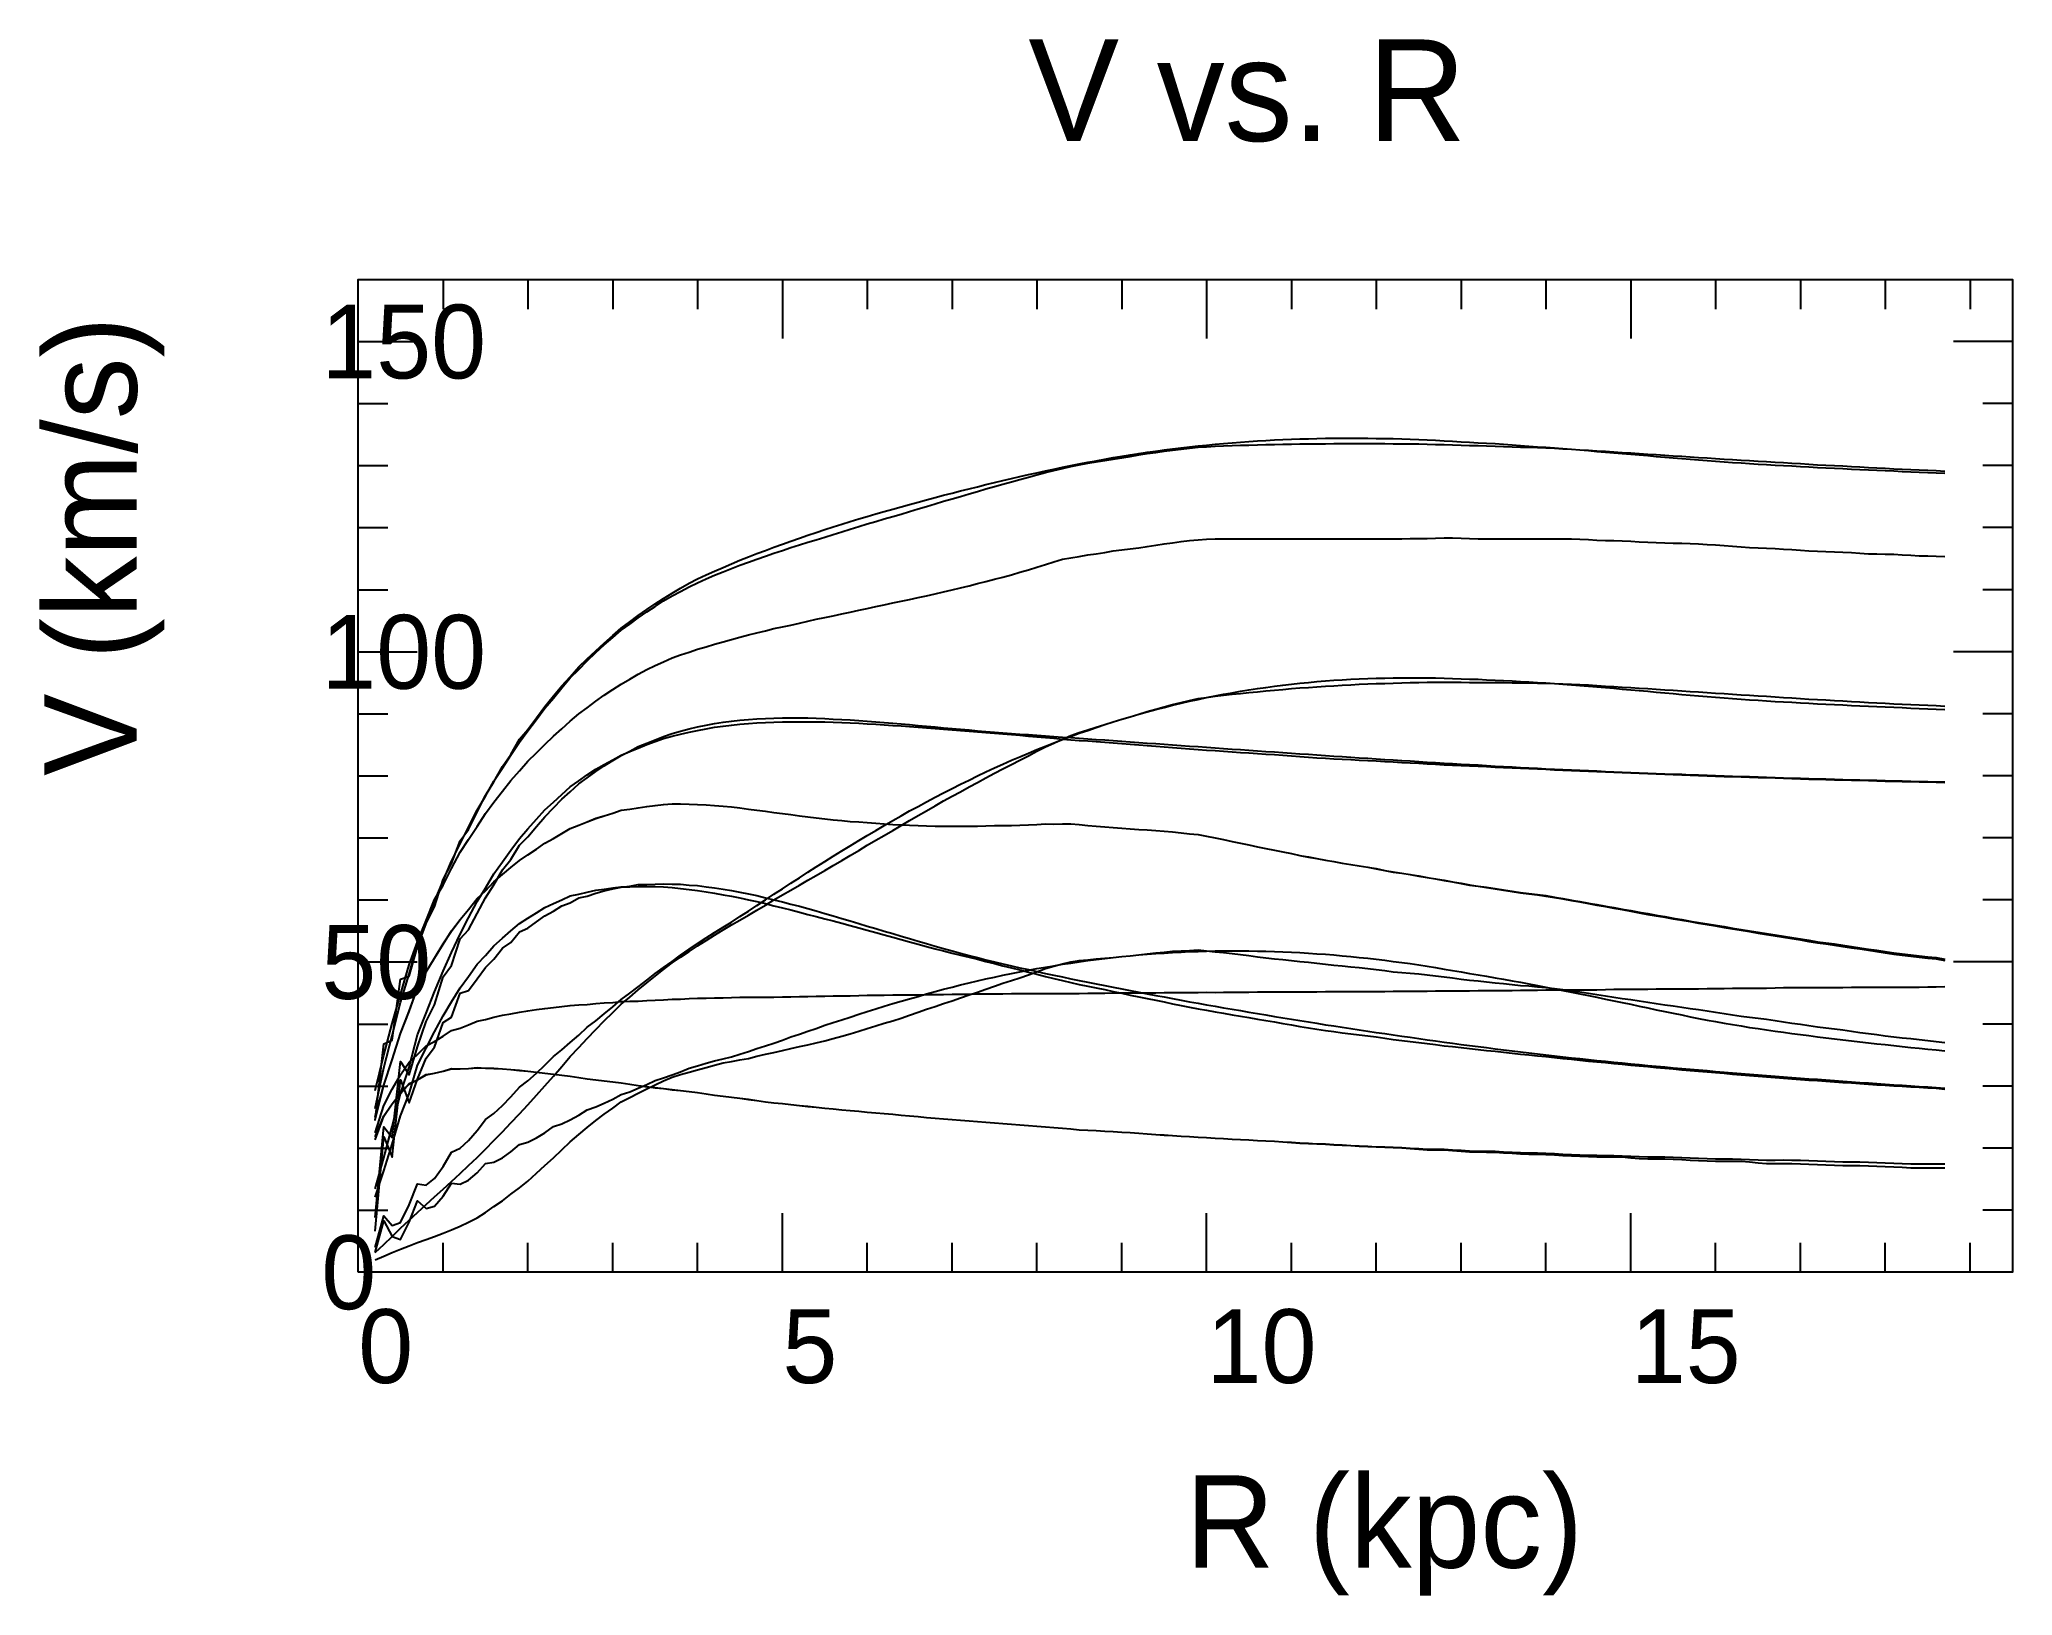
# Model space of a CAD drawing. Extents: x -35 to 179, y -35 to 134.
import ezdxf

# ---------------------------------------------------------------- set-up
doc = ezdxf.new("R2010")
doc.units = 0

msp = doc.modelspace()

# ---------------------------------------------------------------- texts
at = {"color": 0}
for s, height, p in [('V vs. R', 11, (72.6, 122.54)), ('150', 8, (-4, 96.82)), ('100', 8, (-4, 63.21)), ('50', 8, (-4, 29.61)), ('0', 8, (-4, -4)), ('0', 8, (0, -12)), ('5', 8, (45.95, -12)), ('10', 8, (91.9, -12)), ('15', 8, (137.85, -12)), ('R (kpc)', 10, (89.6, -32))]:
    msp.add_text(s, height=height, dxfattribs=at).set_placement(p)
msp.add_text('V (km/s)', height=10, rotation=90, dxfattribs=at).set_placement((-24, 53.77))

# ---------------------------------------------------------------- linework, layer by layer
at = {"color": 0}
for p, q in [((9.19, 107.54), (9.19, 104.34)), ((18.38, 107.54), (18.38, 104.34)), ((27.57, 107.54), (27.57, 104.34)), ((36.76, 107.54), (36.76, 104.34)), ((45.95, 107.54), (45.95, 101.14)), ((55.14, 107.54), (55.14, 104.34)), ((64.33, 107.54), (64.33, 104.34)), ((73.52, 107.54), (73.52, 104.34)), ((82.71, 107.54), (82.71, 104.34)), ((91.9, 107.54), (91.9, 101.14)), ((101.09, 107.54), (101.09, 104.34)), ((110.28, 107.54), (110.28, 104.34)), ((119.47, 107.54), (119.47, 104.34)), ((128.66, 107.54), (128.66, 104.34)), ((137.85, 107.54), (137.85, 101.14)), ((147.04, 107.54), (147.04, 104.34)), ((156.23, 107.54), (156.23, 104.34)), ((165.42, 107.54), (165.42, 104.34)), ((174.61, 107.54), (174.61, 104.34)), ((0, 100.82), (6.4, 100.82)), ((179.2, 100.82), (172.8, 100.82)), ((0, 94.1), (3.2, 94.1)), ((179.2, 94.1), (176, 94.1)), ((0, 87.38), (3.2, 87.38)), ((179.2, 87.38), (176, 87.38)), ((0, 80.66), (3.2, 80.66)), ((179.2, 80.66), (176, 80.66)), ((0, 73.93), (3.2, 73.93)), ((179.2, 73.93), (176, 73.93)), ((0, 67.21), (6.4, 67.21)), ((179.2, 67.21), (172.8, 67.21)), ((0, 60.49), (3.2, 60.49)), ((179.2, 60.49), (176, 60.49)), ((0, 53.77), (3.2, 53.77)), ((179.2, 53.77), (176, 53.77)), ((0, 47.05), (3.2, 47.05)), ((179.2, 47.05), (176, 47.05)), ((0, 40.33), (3.2, 40.33)), ((179.2, 40.33), (176, 40.33)), ((0, 33.61), (6.4, 33.61)), ((179.2, 33.61), (172.8, 33.61)), ((0, 26.89), (3.2, 26.89)), ((179.2, 26.89), (176, 26.89)), ((0, 20.16), (3.2, 20.16)), ((179.2, 20.16), (176, 20.16)), ((0, 13.44), (3.2, 13.44)), ((179.2, 13.44), (176, 13.44)), ((0, 6.72), (3.2, 6.72)), ((179.2, 6.72), (176, 6.72)), ((45.95, 0), (45.95, 6.4)), ((91.9, 0), (91.9, 6.4)), ((137.85, 0), (137.85, 6.4)), ((9.19, 0), (9.19, 3.2)), ((18.38, 0), (18.38, 3.2)), ((27.57, 0), (27.57, 3.2)), ((36.76, 0), (36.76, 3.2)), ((55.14, 0), (55.14, 3.2)), ((64.33, 0), (64.33, 3.2)), ((73.52, 0), (73.52, 3.2)), ((82.71, 0), (82.71, 3.2)), ((101.09, 0), (101.09, 3.2)), ((110.28, 0), (110.28, 3.2)), ((119.47, 0), (119.47, 3.2)), ((128.66, 0), (128.66, 3.2)), ((147.04, 0), (147.04, 3.2)), ((156.23, 0), (156.23, 3.2)), ((165.42, 0), (165.42, 3.2)), ((174.61, 0), (174.61, 3.2))]:
    msp.add_line(p, q, dxfattribs=at)
msp.add_lwpolyline([(0, 0), (0, 107.54), (179.2, 107.54), (179.2, 0)], close=True, dxfattribs=at)
at = {"color": 3}
for points in [[(1.84, 16.45), (2.76, 24.75), (3.68, 25.14), (4.59, 31.75), (5.51, 32.06), (6.43, 35.26), (7.35, 37.79), (8.27, 39.59), (9.19, 42.53), (10.11, 44.27), (11.03, 46.74), (11.95, 47.95), (12.87, 49.87), (13.78, 51.65), (14.7, 53.13), (15.62, 54.78), (16.54, 56.08), (17.46, 57.76), (18.38, 58.81), (19.3, 60.06), (20.22, 61.29), (21.14, 62.45), (22.06, 63.53), (22.97, 64.51), (23.89, 65.57), (24.81, 66.44), (25.73, 67.31), (26.65, 68.15), (27.57, 68.96), (28.49, 69.77), (29.41, 70.44), (30.33, 71.16), (31.25, 71.78), (32.16, 72.42), (33.08, 73), (34, 73.58), (34.92, 74.11), (35.84, 74.63), (36.76, 75.11), (37.68, 75.54), (38.6, 75.96), (39.52, 76.36), (40.43, 76.74), (41.35, 77.12), (42.27, 77.48), (43.19, 77.85), (44.11, 78.19), (45.03, 78.54), (45.95, 78.87), (46.87, 79.21), (47.79, 79.53), (48.71, 79.84), (49.62, 80.15), (50.54, 80.45), (51.46, 80.74), (52.38, 81.04), (53.3, 81.32), (54.22, 81.6), (55.14, 81.88), (56.06, 82.14), (56.98, 82.41), (57.9, 82.67), (58.81, 82.92), (59.73, 83.18), (60.65, 83.43), (61.57, 83.67), (62.49, 83.92), (63.41, 84.16), (64.33, 84.39), (65.25, 84.63), (66.17, 84.86), (67.09, 85.09), (68, 85.32), (68.92, 85.54), (69.84, 85.76), (70.76, 85.98), (71.68, 86.2), (72.6, 86.41), (73.52, 86.61), (74.44, 86.82), (75.36, 87.01), (76.27, 87.2), (77.19, 87.38), (78.11, 87.57), (79.03, 87.74), (79.95, 87.91), (80.87, 88.08), (81.79, 88.25), (82.71, 88.4), (83.63, 88.55), (84.55, 88.69), (85.46, 88.82), (86.38, 88.95), (87.3, 89.07), (88.22, 89.19), (89.14, 89.31), (90.06, 89.41), (90.98, 89.51), (91.9, 89.61), (92.82, 89.7), (93.74, 89.78), (94.65, 89.85), (95.57, 89.92), (96.49, 89.99), (97.41, 90.05), (98.33, 90.11), (99.25, 90.16), (100.17, 90.2), (101.09, 90.24), (102.01, 90.27), (102.93, 90.29), (103.84, 90.32), (104.76, 90.34), (105.68, 90.35), (106.6, 90.36), (107.52, 90.36), (108.44, 90.35), (109.36, 90.34), (110.28, 90.33), (111.2, 90.32), (112.11, 90.3), (113.03, 90.27), (113.95, 90.24), (114.87, 90.2), (115.79, 90.16), (116.71, 90.12), (117.63, 90.08), (118.55, 90.03), (119.47, 89.97), (120.39, 89.92), (121.3, 89.86), (122.22, 89.81), (123.14, 89.76), (124.06, 89.69), (124.98, 89.63), (125.9, 89.56), (126.82, 89.5), (127.74, 89.43), (128.66, 89.37), (129.58, 89.3), (130.49, 89.22), (131.41, 89.15), (132.33, 89.07), (133.25, 89), (134.17, 88.92), (135.09, 88.85), (136.01, 88.78), (136.93, 88.7), (137.85, 88.62), (138.77, 88.54), (139.68, 88.46), (140.6, 88.38), (141.52, 88.31), (142.44, 88.23), (143.36, 88.15), (144.28, 88.08), (145.2, 88), (146.12, 87.93), (147.04, 87.86), (147.95, 87.79), (148.87, 87.73), (149.79, 87.67), (150.71, 87.61), (151.63, 87.55), (152.55, 87.5), (153.47, 87.44), (154.39, 87.4), (155.31, 87.35), (156.23, 87.3), (157.14, 87.24), (158.06, 87.19), (158.98, 87.15), (159.9, 87.1), (160.82, 87.05), (161.74, 87.01), (162.66, 86.97), (163.58, 86.93), (164.5, 86.88), (165.42, 86.84), (166.33, 86.8), (167.25, 86.75), (168.17, 86.71), (169.09, 86.68), (170.01, 86.64), (170.93, 86.61), (171.85, 86.57)], [(1.84, 19.7), (2.76, 23.51), (3.68, 26.96), (4.59, 30.1), (5.51, 33.29), (6.43, 35.78), (7.35, 38.1), (8.27, 40.38), (9.19, 41.94), (10.11, 43.72), (11.03, 45.49), (11.95, 46.87), (12.87, 48.29), (13.78, 49.68), (14.7, 50.93), (15.62, 52.13), (16.54, 53.26), (17.46, 54.32), (18.38, 55.38), (19.3, 56.27), (20.22, 57.18), (21.14, 58.09), (22.06, 58.87), (22.97, 59.68), (23.89, 60.48), (24.81, 61.15), (25.73, 61.86), (26.65, 62.51), (27.57, 63.12), (28.49, 63.72), (29.41, 64.26), (30.33, 64.77), (31.25, 65.28), (32.16, 65.72), (33.08, 66.14), (34, 66.57), (34.92, 66.88), (35.84, 67.18), (36.76, 67.48), (37.68, 67.75), (38.6, 68.03), (39.52, 68.3), (40.43, 68.54), (41.35, 68.79), (42.27, 69.04), (43.19, 69.26), (44.11, 69.49), (45.03, 69.73), (45.95, 69.91), (46.87, 70.11), (47.79, 70.32), (48.71, 70.52), (49.62, 70.73), (50.54, 70.93), (51.46, 71.12), (52.38, 71.32), (53.3, 71.52), (54.22, 71.72), (55.14, 71.91), (56.06, 72.11), (56.98, 72.31), (57.9, 72.51), (58.81, 72.7), (59.73, 72.89), (60.65, 73.09), (61.57, 73.29), (62.49, 73.5), (63.41, 73.7), (64.33, 73.92), (65.25, 74.14), (66.17, 74.36), (67.09, 74.6), (68, 74.83), (68.92, 75.07), (69.84, 75.31), (70.76, 75.56), (71.68, 75.83), (72.6, 76.1), (73.52, 76.37), (74.44, 76.66), (75.36, 76.95), (76.27, 77.24), (77.19, 77.39), (78.11, 77.55), (79.03, 77.71), (79.95, 77.84), (80.87, 77.98), (81.79, 78.13), (82.71, 78.24), (83.63, 78.36), (84.55, 78.48), (85.46, 78.63), (86.38, 78.77), (87.3, 78.91), (88.22, 79.03), (89.14, 79.16), (90.06, 79.26), (90.98, 79.34), (91.9, 79.42), (92.82, 79.45), (93.74, 79.46), (94.65, 79.46), (95.57, 79.46), (96.49, 79.46), (97.41, 79.46), (98.33, 79.46), (99.25, 79.46), (100.17, 79.46), (101.09, 79.46), (102.01, 79.46), (102.93, 79.46), (103.84, 79.46), (104.76, 79.46), (105.68, 79.46), (106.6, 79.46), (107.52, 79.46), (108.44, 79.46), (109.36, 79.46), (110.28, 79.46), (111.2, 79.46), (112.11, 79.46), (113.03, 79.46), (113.95, 79.47), (114.87, 79.48), (115.79, 79.5), (116.71, 79.52), (117.63, 79.54), (118.55, 79.56), (119.47, 79.53), (120.39, 79.49), (121.3, 79.46), (122.22, 79.46), (123.14, 79.46), (124.06, 79.46), (124.98, 79.46), (125.9, 79.46), (126.82, 79.46), (127.74, 79.46), (128.66, 79.46), (129.58, 79.46), (130.49, 79.45), (131.41, 79.45), (132.33, 79.41), (133.25, 79.36), (134.17, 79.31), (135.09, 79.28), (136.01, 79.25), (136.93, 79.23), (137.85, 79.18), (138.77, 79.13), (139.68, 79.08), (140.6, 79.05), (141.52, 79.01), (142.44, 78.98), (143.36, 78.96), (144.28, 78.94), (145.2, 78.91), (146.12, 78.84), (147.04, 78.78), (147.95, 78.72), (148.87, 78.64), (149.79, 78.57), (150.71, 78.52), (151.63, 78.48), (152.55, 78.44), (153.47, 78.39), (154.39, 78.33), (155.31, 78.28), (156.23, 78.22), (157.14, 78.16), (158.06, 78.11), (158.98, 78.08), (159.9, 78.05), (160.82, 78.02), (161.74, 77.96), (162.66, 77.89), (163.58, 77.83), (164.5, 77.82), (165.42, 77.8), (166.33, 77.78), (167.25, 77.72), (168.17, 77.67), (169.09, 77.62), (170.01, 77.59), (170.93, 77.56), (171.85, 77.54)], [(1.84, 2.7), (2.76, 6.1), (3.68, 5.07), (4.59, 5.39), (5.51, 7.29), (6.43, 9.57), (7.35, 9.42), (8.27, 10.16), (9.19, 11.46), (10.11, 13), (11.03, 13.44), (11.95, 14.29), (12.87, 15.35), (13.78, 16.56), (14.7, 17.2), (15.62, 18.06), (16.54, 19), (17.46, 20.05), (18.38, 20.75), (19.3, 21.57), (20.22, 22.44), (21.14, 23.38), (22.06, 24.09), (22.97, 24.88), (23.89, 25.69), (24.81, 26.54), (25.73, 27.25), (26.65, 28), (27.57, 28.75), (28.49, 29.54), (29.41, 30.22), (30.33, 30.93), (31.25, 31.64), (32.16, 32.36), (33.08, 33.01), (34, 33.68), (34.92, 34.34), (35.84, 35), (36.76, 35.61), (37.68, 36.22), (38.6, 36.81), (39.52, 37.37), (40.43, 37.93), (41.35, 38.52), (42.27, 39.12), (43.19, 39.74), (44.11, 40.33), (45.03, 40.94), (45.95, 41.54), (46.87, 42.15), (47.79, 42.73), (48.71, 43.33), (49.62, 43.92), (50.54, 44.51), (51.46, 45.08), (52.38, 45.65), (53.3, 46.21), (54.22, 46.77), (55.14, 47.32), (56.06, 47.87), (56.98, 48.4), (57.9, 48.93), (58.81, 49.45), (59.73, 49.97), (60.65, 50.47), (61.57, 50.97), (62.49, 51.45), (63.41, 51.94), (64.33, 52.4), (65.25, 52.87), (66.17, 53.32), (67.09, 53.77), (68, 54.2), (68.92, 54.63), (69.84, 55.04), (70.76, 55.46), (71.68, 55.85), (72.6, 56.24), (73.52, 56.62), (74.44, 57), (75.36, 57.35), (76.27, 57.7), (77.19, 58.05), (78.11, 58.38), (79.03, 58.7), (79.95, 59.02), (80.87, 59.32), (81.79, 59.62), (82.71, 59.9), (83.63, 60.18), (84.55, 60.45), (85.46, 60.71), (86.38, 60.95), (87.3, 61.19), (88.22, 61.42), (89.14, 61.65), (90.06, 61.86), (90.98, 62.06), (91.9, 62.25), (92.82, 62.44), (93.74, 62.61), (94.65, 62.78), (95.57, 62.94), (96.49, 63.09), (97.41, 63.23), (98.33, 63.36), (99.25, 63.48), (100.17, 63.6), (101.09, 63.71), (102.01, 63.8), (102.93, 63.9), (103.84, 63.98), (104.76, 64.05), (105.68, 64.12), (106.6, 64.18), (107.52, 64.24), (108.44, 64.28), (109.36, 64.32), (110.28, 64.35), (111.2, 64.37), (112.11, 64.39), (113.03, 64.4), (113.95, 64.4), (114.87, 64.4), (115.79, 64.39), (116.71, 64.38), (117.63, 64.35), (118.55, 64.33), (119.47, 64.3), (120.39, 64.26), (121.3, 64.23), (122.22, 64.19), (123.14, 64.15), (124.06, 64.11), (124.98, 64.06), (125.9, 64.01), (126.82, 63.96), (127.74, 63.9), (128.66, 63.84), (129.58, 63.77), (130.49, 63.71), (131.41, 63.64), (132.33, 63.57), (133.25, 63.5), (134.17, 63.42), (135.09, 63.34), (136.01, 63.26), (136.93, 63.18), (137.85, 63.1), (138.77, 63.02), (139.68, 62.93), (140.6, 62.85), (141.52, 62.76), (142.44, 62.68), (143.36, 62.6), (144.28, 62.51), (145.2, 62.43), (146.12, 62.36), (147.04, 62.28), (147.95, 62.21), (148.87, 62.14), (149.79, 62.08), (150.71, 62.02), (151.63, 61.96), (152.55, 61.9), (153.47, 61.84), (154.39, 61.79), (155.31, 61.74), (156.23, 61.68), (157.14, 61.63), (158.06, 61.59), (158.98, 61.54), (159.9, 61.49), (160.82, 61.45), (161.74, 61.4), (162.66, 61.36), (163.58, 61.32), (164.5, 61.28), (165.42, 61.24), (166.33, 61.2), (167.25, 61.16), (168.17, 61.12), (169.09, 61.08), (170.01, 61.04), (170.93, 61.01), (171.85, 60.97)], [(1.84, 5.95), (2.76, 15.76), (3.68, 14.59), (4.59, 22.83), (5.51, 21.38), (6.43, 24.41), (7.35, 27.16), (8.27, 28.98), (9.19, 31.99), (10.11, 33.24), (11.03, 36.13), (11.95, 37.11), (12.87, 38.88), (13.78, 40.55), (14.7, 41.98), (15.62, 43.58), (16.54, 44.72), (17.46, 46.26), (18.38, 47.17), (19.3, 48.29), (20.22, 49.35), (21.14, 50.3), (22.06, 51.25), (22.97, 52.03), (23.89, 52.92), (24.81, 53.55), (25.73, 54.23), (26.65, 54.86), (27.57, 55.44), (28.49, 55.99), (29.41, 56.46), (30.33, 56.95), (31.25, 57.32), (32.16, 57.69), (33.08, 58.04), (34, 58.35), (34.92, 58.62), (35.84, 58.86), (36.76, 59.09), (37.68, 59.27), (38.6, 59.43), (39.52, 59.58), (40.43, 59.71), (41.35, 59.8), (42.27, 59.89), (43.19, 59.96), (44.11, 60), (45.03, 60.03), (45.95, 60.05), (46.87, 60.06), (47.79, 60.05), (48.71, 60.04), (49.62, 60.01), (50.54, 59.97), (51.46, 59.93), (52.38, 59.88), (53.3, 59.83), (54.22, 59.76), (55.14, 59.7), (56.06, 59.63), (56.98, 59.55), (57.9, 59.47), (58.81, 59.4), (59.73, 59.32), (60.65, 59.23), (61.57, 59.15), (62.49, 59.07), (63.41, 58.98), (64.33, 58.9), (65.25, 58.82), (66.17, 58.74), (67.09, 58.66), (68, 58.58), (68.92, 58.51), (69.84, 58.44), (70.76, 58.37), (71.68, 58.3), (72.6, 58.24), (73.52, 58.17), (74.44, 58.11), (75.36, 58.04), (76.27, 57.98), (77.19, 57.91), (78.11, 57.85), (79.03, 57.79), (79.95, 57.72), (80.87, 57.66), (81.79, 57.59), (82.71, 57.53), (83.63, 57.46), (84.55, 57.4), (85.46, 57.33), (86.38, 57.27), (87.3, 57.2), (88.22, 57.13), (89.14, 57.07), (90.06, 57), (90.98, 56.94), (91.9, 56.87), (92.82, 56.81), (93.74, 56.74), (94.65, 56.68), (95.57, 56.61), (96.49, 56.55), (97.41, 56.49), (98.33, 56.42), (99.25, 56.36), (100.17, 56.29), (101.09, 56.23), (102.01, 56.17), (102.93, 56.11), (103.84, 56.04), (104.76, 55.98), (105.68, 55.92), (106.6, 55.86), (107.52, 55.8), (108.44, 55.74), (109.36, 55.68), (110.28, 55.62), (111.2, 55.56), (112.11, 55.5), (113.03, 55.44), (113.95, 55.39), (114.87, 55.33), (115.79, 55.27), (116.71, 55.22), (117.63, 55.16), (118.55, 55.11), (119.47, 55.05), (120.39, 55), (121.3, 54.95), (122.22, 54.9), (123.14, 54.84), (124.06, 54.79), (124.98, 54.74), (125.9, 54.69), (126.82, 54.65), (127.74, 54.6), (128.66, 54.55), (129.58, 54.51), (130.49, 54.46), (131.41, 54.42), (132.33, 54.38), (133.25, 54.34), (134.17, 54.3), (135.09, 54.26), (136.01, 54.22), (136.93, 54.18), (137.85, 54.15), (138.77, 54.11), (139.68, 54.07), (140.6, 54.04), (141.52, 54), (142.44, 53.97), (143.36, 53.94), (144.28, 53.9), (145.2, 53.87), (146.12, 53.84), (147.04, 53.81), (147.95, 53.78), (148.87, 53.75), (149.79, 53.72), (150.71, 53.69), (151.63, 53.66), (152.55, 53.63), (153.47, 53.6), (154.39, 53.57), (155.31, 53.54), (156.23, 53.52), (157.14, 53.49), (158.06, 53.46), (158.98, 53.44), (159.9, 53.41), (160.82, 53.39), (161.74, 53.36), (162.66, 53.34), (163.58, 53.31), (164.5, 53.29), (165.42, 53.26), (166.33, 53.24), (167.25, 53.22), (168.17, 53.2), (169.09, 53.17), (170.01, 53.15), (170.93, 53.13), (171.85, 53.11)]]:
    msp.add_lwpolyline(points, dxfattribs=at)
at = {"color": 4}
for points in [[(1.84, 17.73), (2.76, 22.14), (3.68, 25.65), (4.59, 29.22), (5.51, 32.3), (6.43, 35.49), (7.35, 37.99), (8.27, 40.17), (9.19, 42.4), (10.11, 44.52), (11.03, 46.41), (11.95, 48.23), (12.87, 50.07), (13.78, 51.57), (14.7, 53.2), (15.62, 54.62), (16.54, 56.02), (17.46, 57.41), (18.38, 58.64), (19.3, 59.87), (20.22, 61.11), (21.14, 62.2), (22.06, 63.29), (22.97, 64.4), (23.89, 65.3), (24.81, 66.22), (25.73, 67.14), (26.65, 67.95), (27.57, 68.77), (28.49, 69.57), (29.41, 70.22), (30.33, 70.88), (31.25, 71.53), (32.16, 72.12), (33.08, 72.73), (34, 73.29), (34.92, 73.76), (35.84, 74.24), (36.76, 74.67), (37.68, 75.1), (38.6, 75.51), (39.52, 75.89), (40.43, 76.25), (41.35, 76.61), (42.27, 76.93), (43.19, 77.25), (44.11, 77.58), (45.03, 77.9), (45.95, 78.2), (46.87, 78.5), (47.79, 78.79), (48.71, 79.08), (49.62, 79.35), (50.54, 79.63), (51.46, 79.92), (52.38, 80.21), (53.3, 80.49), (54.22, 80.77), (55.14, 81.06), (56.06, 81.33), (56.98, 81.6), (57.9, 81.87), (58.81, 82.13), (59.73, 82.42), (60.65, 82.69), (61.57, 82.96), (62.49, 83.23), (63.41, 83.51), (64.33, 83.77), (65.25, 84.04), (66.17, 84.31), (67.09, 84.58), (68, 84.85), (68.92, 85.1), (69.84, 85.37), (70.76, 85.62), (71.68, 85.87), (72.6, 86.12), (73.52, 86.38), (74.44, 86.64), (75.36, 86.86), (76.27, 87.07), (77.19, 87.29), (78.11, 87.47), (79.03, 87.63), (79.95, 87.78), (80.87, 87.94), (81.79, 88.09), (82.71, 88.23), (83.63, 88.38), (84.55, 88.53), (85.46, 88.68), (86.38, 88.81), (87.3, 88.93), (88.22, 89.06), (89.14, 89.17), (90.06, 89.27), (90.98, 89.38), (91.9, 89.42), (92.82, 89.47), (93.74, 89.52), (94.65, 89.55), (95.57, 89.58), (96.49, 89.61), (97.41, 89.63), (98.33, 89.65), (99.25, 89.67), (100.17, 89.69), (101.09, 89.71), (102.01, 89.72), (102.93, 89.73), (103.84, 89.74), (104.76, 89.75), (105.68, 89.76), (106.6, 89.77), (107.52, 89.78), (108.44, 89.79), (109.36, 89.79), (110.28, 89.78), (111.2, 89.76), (112.11, 89.74), (113.03, 89.74), (113.95, 89.74), (114.87, 89.73), (115.79, 89.7), (116.71, 89.68), (117.63, 89.66), (118.55, 89.63), (119.47, 89.6), (120.39, 89.56), (121.3, 89.54), (122.22, 89.52), (123.14, 89.49), (124.06, 89.46), (124.98, 89.42), (125.9, 89.39), (126.82, 89.36), (127.74, 89.34), (128.66, 89.31), (129.58, 89.26), (130.49, 89.21), (131.41, 89.16), (132.33, 89.1), (133.25, 89.05), (134.17, 88.99), (135.09, 88.93), (136.01, 88.87), (136.93, 88.81), (137.85, 88.75), (138.77, 88.69), (139.68, 88.63), (140.6, 88.57), (141.52, 88.51), (142.44, 88.45), (143.36, 88.39), (144.28, 88.33), (145.2, 88.27), (146.12, 88.21), (147.04, 88.15), (147.95, 88.09), (148.87, 88.03), (149.79, 87.97), (150.71, 87.92), (151.63, 87.87), (152.55, 87.82), (153.47, 87.76), (154.39, 87.71), (155.31, 87.65), (156.23, 87.59), (157.14, 87.54), (158.06, 87.48), (158.98, 87.43), (159.9, 87.39), (160.82, 87.34), (161.74, 87.29), (162.66, 87.24), (163.58, 87.19), (164.5, 87.14), (165.42, 87.09), (166.33, 87.04), (167.25, 87), (168.17, 86.96), (169.09, 86.93), (170.01, 86.89), (170.93, 86.85), (171.85, 86.79)], [(1.84, 2.13), (2.76, 3.01), (3.68, 3.89), (4.59, 4.78), (5.51, 5.64), (6.43, 6.48), (7.35, 7.33), (8.27, 8.18), (9.19, 9.01), (10.11, 9.83), (11.03, 10.7), (11.95, 11.57), (12.87, 12.42), (13.78, 13.34), (14.7, 14.29), (15.62, 15.23), (16.54, 16.19), (17.46, 17.16), (18.38, 18.13), (19.3, 19.19), (20.22, 20.21), (21.14, 21.24), (22.06, 22.3), (22.97, 23.36), (23.89, 24.35), (24.81, 25.32), (25.73, 26.3), (26.65, 27.23), (27.57, 28.13), (28.49, 29.03), (29.41, 29.81), (30.33, 30.59), (31.25, 31.34), (32.16, 32.07), (33.08, 32.8), (34, 33.53), (34.92, 34.14), (35.84, 34.74), (36.76, 35.35), (37.68, 35.94), (38.6, 36.51), (39.52, 37.09), (40.43, 37.62), (41.35, 38.15), (42.27, 38.68), (43.19, 39.23), (44.11, 39.78), (45.03, 40.33), (45.95, 40.87), (46.87, 41.4), (47.79, 41.94), (48.71, 42.47), (49.62, 42.99), (50.54, 43.51), (51.46, 44.07), (52.38, 44.61), (53.3, 45.15), (54.22, 45.7), (55.14, 46.25), (56.06, 46.8), (56.98, 47.33), (57.9, 47.85), (58.81, 48.39), (59.73, 48.94), (60.65, 49.47), (61.57, 50), (62.49, 50.52), (63.41, 51.05), (64.33, 51.56), (65.25, 52.06), (66.17, 52.57), (67.09, 53.07), (68, 53.57), (68.92, 54.05), (69.84, 54.54), (70.76, 55.02), (71.68, 55.48), (72.6, 55.95), (73.52, 56.43), (74.44, 56.91), (75.36, 57.32), (76.27, 57.73), (77.19, 58.13), (78.11, 58.46), (79.03, 58.76), (79.95, 59.05), (80.87, 59.34), (81.79, 59.62), (82.71, 59.9), (83.63, 60.18), (84.55, 60.46), (85.46, 60.74), (86.38, 61), (87.3, 61.25), (88.22, 61.5), (89.14, 61.72), (90.06, 61.93), (90.98, 62.14), (91.9, 62.26), (92.82, 62.39), (93.74, 62.51), (94.65, 62.61), (95.57, 62.71), (96.49, 62.8), (97.41, 62.89), (98.33, 62.97), (99.25, 63.05), (100.17, 63.14), (101.09, 63.22), (102.01, 63.29), (102.93, 63.36), (103.84, 63.43), (104.76, 63.49), (105.68, 63.54), (106.6, 63.6), (107.52, 63.65), (108.44, 63.7), (109.36, 63.75), (110.28, 63.77), (111.2, 63.79), (112.11, 63.81), (113.03, 63.85), (113.95, 63.88), (114.87, 63.9), (115.79, 63.91), (116.71, 63.92), (117.63, 63.92), (118.55, 63.92), (119.47, 63.91), (120.39, 63.89), (121.3, 63.9), (122.22, 63.9), (123.14, 63.89), (124.06, 63.88), (124.98, 63.86), (125.9, 63.85), (126.82, 63.84), (127.74, 63.83), (128.66, 63.82), (129.58, 63.78), (130.49, 63.75), (131.41, 63.71), (132.33, 63.67), (133.25, 63.62), (134.17, 63.56), (135.09, 63.5), (136.01, 63.44), (136.93, 63.39), (137.85, 63.33), (138.77, 63.28), (139.68, 63.22), (140.6, 63.15), (141.52, 63.09), (142.44, 63.04), (143.36, 62.98), (144.28, 62.92), (145.2, 62.86), (146.12, 62.8), (147.04, 62.74), (147.95, 62.68), (148.87, 62.61), (149.79, 62.55), (150.71, 62.5), (151.63, 62.45), (152.55, 62.39), (153.47, 62.33), (154.39, 62.27), (155.31, 62.22), (156.23, 62.15), (157.14, 62.09), (158.06, 62.03), (158.98, 61.99), (159.9, 61.94), (160.82, 61.9), (161.74, 61.84), (162.66, 61.78), (163.58, 61.73), (164.5, 61.68), (165.42, 61.63), (166.33, 61.58), (167.25, 61.54), (168.17, 61.5), (169.09, 61.47), (170.01, 61.42), (170.93, 61.38), (171.85, 61.33)], [(1.84, 9.04), (2.76, 12.41), (3.68, 15.79), (4.59, 19.32), (5.51, 22.22), (6.43, 25.73), (7.35, 28.08), (8.27, 30.38), (9.19, 32.6), (10.11, 34.63), (11.03, 36.62), (11.95, 38.39), (12.87, 40.17), (13.78, 41.62), (14.7, 43.15), (15.62, 44.45), (16.54, 45.73), (17.46, 46.97), (18.38, 48.03), (19.3, 49.07), (20.22, 50.08), (21.14, 50.94), (22.06, 51.77), (22.97, 52.6), (23.89, 53.22), (24.81, 53.87), (25.73, 54.49), (26.65, 55), (27.57, 55.52), (28.49, 56.02), (29.41, 56.4), (30.33, 56.79), (31.25, 57.16), (32.16, 57.49), (33.08, 57.81), (34, 58.08), (34.92, 58.3), (35.84, 58.52), (36.76, 58.7), (37.68, 58.88), (38.6, 59.03), (39.52, 59.16), (40.43, 59.28), (41.35, 59.38), (42.27, 59.46), (43.19, 59.52), (44.11, 59.57), (45.03, 59.6), (45.95, 59.62), (46.87, 59.64), (47.79, 59.64), (48.71, 59.64), (49.62, 59.62), (50.54, 59.61), (51.46, 59.58), (52.38, 59.55), (53.3, 59.52), (54.22, 59.47), (55.14, 59.42), (56.06, 59.36), (56.98, 59.31), (57.9, 59.24), (58.81, 59.18), (59.73, 59.11), (60.65, 59.04), (61.57, 58.97), (62.49, 58.9), (63.41, 58.83), (64.33, 58.76), (65.25, 58.69), (66.17, 58.62), (67.09, 58.55), (68, 58.48), (68.92, 58.4), (69.84, 58.33), (70.76, 58.25), (71.68, 58.17), (72.6, 58.09), (73.52, 58.01), (74.44, 57.92), (75.36, 57.84), (76.27, 57.76), (77.19, 57.69), (78.11, 57.62), (79.03, 57.56), (79.95, 57.49), (80.87, 57.42), (81.79, 57.35), (82.71, 57.28), (83.63, 57.2), (84.55, 57.14), (85.46, 57.07), (86.38, 57), (87.3, 56.92), (88.22, 56.85), (89.14, 56.77), (90.06, 56.71), (90.98, 56.64), (91.9, 56.57), (92.82, 56.51), (93.74, 56.45), (94.65, 56.38), (95.57, 56.32), (96.49, 56.26), (97.41, 56.19), (98.33, 56.13), (99.25, 56.07), (100.17, 56), (101.09, 55.93), (102.01, 55.86), (102.93, 55.8), (103.84, 55.74), (104.76, 55.68), (105.68, 55.63), (106.6, 55.58), (107.52, 55.53), (108.44, 55.49), (109.36, 55.44), (110.28, 55.39), (111.2, 55.34), (112.11, 55.28), (113.03, 55.23), (113.95, 55.18), (114.87, 55.14), (115.79, 55.09), (116.71, 55.04), (117.63, 54.98), (118.55, 54.94), (119.47, 54.89), (120.39, 54.85), (121.3, 54.81), (122.22, 54.77), (123.14, 54.72), (124.06, 54.68), (124.98, 54.64), (125.9, 54.59), (126.82, 54.56), (127.74, 54.52), (128.66, 54.48), (129.58, 54.43), (130.49, 54.39), (131.41, 54.35), (132.33, 54.31), (133.25, 54.27), (134.17, 54.23), (135.09, 54.2), (136.01, 54.16), (136.93, 54.13), (137.85, 54.09), (138.77, 54.05), (139.68, 54.02), (140.6, 53.98), (141.52, 53.95), (142.44, 53.91), (143.36, 53.88), (144.28, 53.84), (145.2, 53.81), (146.12, 53.78), (147.04, 53.75), (147.95, 53.72), (148.87, 53.69), (149.79, 53.66), (150.71, 53.63), (151.63, 53.6), (152.55, 53.58), (153.47, 53.55), (154.39, 53.52), (155.31, 53.49), (156.23, 53.46), (157.14, 53.43), (158.06, 53.41), (158.98, 53.39), (159.9, 53.36), (160.82, 53.34), (161.74, 53.31), (162.66, 53.29), (163.58, 53.26), (164.5, 53.24), (165.42, 53.21), (166.33, 53.19), (167.25, 53.17), (168.17, 53.15), (169.09, 53.14), (170.01, 53.12), (170.93, 53.1), (171.85, 53.05)], [(1.84, 15.1), (2.76, 18.08), (3.68, 19.83), (4.59, 21.4), (5.51, 22.76), (6.43, 23.58), (7.35, 24.53), (8.27, 24.98), (9.19, 25.57), (10.11, 26.19), (11.03, 26.43), (11.95, 26.8), (12.87, 27.2), (13.78, 27.37), (14.7, 27.65), (15.62, 27.85), (16.54, 28.01), (17.46, 28.19), (18.38, 28.33), (19.3, 28.45), (20.22, 28.59), (21.14, 28.69), (22.06, 28.78), (22.97, 28.9), (23.89, 28.96), (24.81, 29.02), (25.73, 29.1), (26.65, 29.17), (27.57, 29.24), (28.49, 29.32), (29.41, 29.35), (30.33, 29.38), (31.25, 29.43), (32.16, 29.46), (33.08, 29.52), (34, 29.58), (34.92, 29.6), (35.84, 29.66), (36.76, 29.68), (37.68, 29.69), (38.6, 29.71), (39.52, 29.73), (40.43, 29.75), (41.35, 29.79), (42.27, 29.79), (43.19, 29.79), (44.11, 29.79), (45.03, 29.81), (45.95, 29.83), (46.87, 29.85), (47.79, 29.87), (48.71, 29.88), (49.62, 29.9), (50.54, 29.91), (51.46, 29.93), (52.38, 29.95), (53.3, 29.96), (54.22, 29.98), (55.14, 30.01), (56.06, 30.01), (56.98, 30.03), (57.9, 30.04), (58.81, 30.05), (59.73, 30.07), (60.65, 30.07), (61.57, 30.08), (62.49, 30.09), (63.41, 30.1), (64.33, 30.11), (65.25, 30.13), (66.17, 30.14), (67.09, 30.15), (68, 30.16), (68.92, 30.17), (69.84, 30.17), (70.76, 30.18), (71.68, 30.19), (72.6, 30.19), (73.52, 30.2), (74.44, 30.2), (75.36, 30.21), (76.27, 30.21), (77.19, 30.21), (78.11, 30.21), (79.03, 30.22), (79.95, 30.23), (80.87, 30.25), (81.79, 30.26), (82.71, 30.27), (83.63, 30.28), (84.55, 30.28), (85.46, 30.28), (86.38, 30.28), (87.3, 30.29), (88.22, 30.29), (89.14, 30.3), (90.06, 30.31), (90.98, 30.31), (91.9, 30.33), (92.82, 30.32), (93.74, 30.33), (94.65, 30.33), (95.57, 30.33), (96.49, 30.34), (97.41, 30.36), (98.33, 30.36), (99.25, 30.38), (100.17, 30.37), (101.09, 30.37), (102.01, 30.37), (102.93, 30.37), (103.84, 30.38), (104.76, 30.4), (105.68, 30.4), (106.6, 30.41), (107.52, 30.41), (108.44, 30.41), (109.36, 30.42), (110.28, 30.42), (111.2, 30.43), (112.11, 30.44), (113.03, 30.45), (113.95, 30.45), (114.87, 30.45), (115.79, 30.45), (116.71, 30.47), (117.63, 30.49), (118.55, 30.49), (119.47, 30.49), (120.39, 30.5), (121.3, 30.51), (122.22, 30.52), (123.14, 30.54), (124.06, 30.54), (124.98, 30.54), (125.9, 30.55), (126.82, 30.56), (127.74, 30.57), (128.66, 30.59), (129.58, 30.59), (130.49, 30.59), (131.41, 30.59), (132.33, 30.6), (133.25, 30.6), (134.17, 30.61), (135.09, 30.63), (136.01, 30.65), (136.93, 30.66), (137.85, 30.67), (138.77, 30.67), (139.68, 30.68), (140.6, 30.69), (141.52, 30.71), (142.44, 30.72), (143.36, 30.72), (144.28, 30.72), (145.2, 30.72), (146.12, 30.73), (147.04, 30.74), (147.95, 30.75), (148.87, 30.76), (149.79, 30.78), (150.71, 30.78), (151.63, 30.79), (152.55, 30.79), (153.47, 30.81), (154.39, 30.83), (155.31, 30.85), (156.23, 30.85), (157.14, 30.85), (158.06, 30.85), (158.98, 30.85), (159.9, 30.85), (160.82, 30.86), (161.74, 30.87), (162.66, 30.88), (163.58, 30.89), (164.5, 30.89), (165.42, 30.89), (166.33, 30.89), (167.25, 30.89), (168.17, 30.89), (169.09, 30.9), (170.01, 30.91), (170.93, 30.93), (171.85, 30.94)]]:
    msp.add_lwpolyline(points, dxfattribs=at)
at = {"color": 1}
msp.add_lwpolyline([(1.84, 16.83), (2.76, 20.28), (3.68, 23.02), (4.59, 25.86), (5.51, 28.28), (6.43, 30.79), (7.35, 32.53), (8.27, 34.02), (9.19, 35.56), (10.11, 36.94), (11.03, 38.2), (11.95, 39.3), (12.87, 40.47), (13.78, 41.33), (14.7, 42.29), (15.62, 43.07), (16.54, 43.83), (17.46, 44.6), (18.38, 45.2), (19.3, 45.84), (20.22, 46.49), (21.14, 46.99), (22.06, 47.53), (22.97, 48.08), (23.89, 48.42), (24.81, 48.79), (25.73, 49.17), (26.65, 49.44), (27.57, 49.74), (28.49, 50.05), (29.41, 50.16), (30.33, 50.31), (31.25, 50.44), (32.16, 50.56), (33.08, 50.68), (34, 50.75), (34.92, 50.74), (35.84, 50.72), (36.76, 50.68), (37.68, 50.63), (38.6, 50.57), (39.52, 50.5), (40.43, 50.4), (41.35, 50.3), (42.27, 50.16), (43.19, 50.06), (44.11, 49.94), (45.03, 49.82), (45.95, 49.7), (46.87, 49.58), (47.79, 49.46), (48.71, 49.34), (49.62, 49.22), (50.54, 49.1), (51.46, 49.02), (52.38, 48.93), (53.3, 48.84), (54.22, 48.78), (55.14, 48.71), (56.06, 48.64), (56.98, 48.57), (57.9, 48.51), (58.81, 48.45), (59.73, 48.42), (60.65, 48.39), (61.57, 48.36), (62.49, 48.34), (63.41, 48.33), (64.33, 48.32), (65.25, 48.32), (66.17, 48.32), (67.09, 48.34), (68, 48.36), (68.92, 48.38), (69.84, 48.39), (70.76, 48.41), (71.68, 48.42), (72.6, 48.46), (73.52, 48.51), (74.44, 48.56), (75.36, 48.55), (76.27, 48.56), (77.19, 48.56), (78.11, 48.5), (79.03, 48.41), (79.95, 48.34), (80.87, 48.26), (81.79, 48.18), (82.71, 48.1), (83.63, 48.03), (84.55, 47.97), (85.46, 47.91), (86.38, 47.84), (87.3, 47.77), (88.22, 47.7), (89.14, 47.59), (90.06, 47.51), (90.98, 47.42), (91.9, 47.23), (92.82, 47.05), (93.74, 46.87), (94.65, 46.67), (95.57, 46.48), (96.49, 46.29), (97.41, 46.1), (98.33, 45.91), (99.25, 45.72), (100.17, 45.54), (101.09, 45.35), (102.01, 45.15), (102.93, 44.98), (103.84, 44.81), (104.76, 44.64), (105.68, 44.48), (106.6, 44.32), (107.52, 44.16), (108.44, 44.02), (109.36, 43.88), (110.28, 43.71), (111.2, 43.53), (112.11, 43.35), (113.03, 43.22), (113.95, 43.07), (114.87, 42.92), (115.79, 42.76), (116.71, 42.61), (117.63, 42.45), (118.55, 42.29), (119.47, 42.11), (120.39, 41.94), (121.3, 41.81), (122.22, 41.68), (123.14, 41.55), (124.06, 41.4), (124.98, 41.25), (125.9, 41.1), (126.82, 40.99), (127.74, 40.87), (128.66, 40.75), (129.58, 40.59), (130.49, 40.44), (131.41, 40.27), (132.33, 40.11), (133.25, 39.95), (134.17, 39.78), (135.09, 39.61), (136.01, 39.45), (136.93, 39.29), (137.85, 39.11), (138.77, 38.94), (139.68, 38.77), (140.6, 38.61), (141.52, 38.46), (142.44, 38.3), (143.36, 38.14), (144.28, 37.98), (145.2, 37.82), (146.12, 37.67), (147.04, 37.51), (147.95, 37.36), (148.87, 37.2), (149.79, 37.05), (150.71, 36.9), (151.63, 36.74), (152.55, 36.59), (153.47, 36.45), (154.39, 36.3), (155.31, 36.16), (156.23, 36), (157.14, 35.84), (158.06, 35.68), (158.98, 35.56), (159.9, 35.43), (160.82, 35.3), (161.74, 35.16), (162.66, 35.02), (163.58, 34.88), (164.5, 34.74), (165.42, 34.6), (166.33, 34.47), (167.25, 34.36), (168.17, 34.25), (169.09, 34.15), (170.01, 34.04), (170.93, 33.94), (171.85, 33.77)], dxfattribs=at)
at = {"color": 2}
for points in [[(1.84, 16.54), (2.76, 20.25), (3.68, 23.02), (4.59, 25.87), (5.51, 28.24), (6.43, 30.79), (7.35, 32.56), (8.27, 34.02), (9.19, 35.55), (10.11, 36.97), (11.03, 38.2), (11.95, 39.3), (12.87, 40.5), (13.78, 41.33), (14.7, 42.29), (15.62, 43.07), (16.54, 43.83), (17.46, 44.61), (18.38, 45.2), (19.3, 45.84), (20.22, 46.49), (21.14, 46.99), (22.06, 47.53), (22.97, 48.08), (23.89, 48.42), (24.81, 48.79), (25.73, 49.18), (26.65, 49.44), (27.57, 49.74), (28.49, 50.06), (29.41, 50.16), (30.33, 50.31), (31.25, 50.45), (32.16, 50.56), (33.08, 50.68), (34, 50.75), (34.92, 50.73), (35.84, 50.72), (36.76, 50.68), (37.68, 50.62), (38.6, 50.57), (39.52, 50.5), (40.43, 50.4), (41.35, 50.3), (42.27, 50.16), (43.19, 50.05), (44.11, 49.94), (45.03, 49.82), (45.95, 49.7), (46.87, 49.58), (47.79, 49.46), (48.71, 49.34), (49.62, 49.22), (50.54, 49.1), (51.46, 49.02), (52.38, 48.93), (53.3, 48.84), (54.22, 48.78), (55.14, 48.71), (56.06, 48.64), (56.98, 48.57), (57.9, 48.51), (58.81, 48.45), (59.73, 48.42), (60.65, 48.39), (61.57, 48.36), (62.49, 48.34), (63.41, 48.33), (64.33, 48.32), (65.25, 48.32), (66.17, 48.32), (67.09, 48.34), (68, 48.36), (68.92, 48.38), (69.84, 48.39), (70.76, 48.41), (71.68, 48.42), (72.6, 48.46), (73.52, 48.51), (74.44, 48.56), (75.36, 48.55), (76.27, 48.56), (77.19, 48.56), (78.11, 48.5), (79.03, 48.41), (79.95, 48.34), (80.87, 48.26), (81.79, 48.18), (82.71, 48.1), (83.63, 48.03), (84.55, 47.97), (85.46, 47.91), (86.38, 47.84), (87.3, 47.77), (88.22, 47.7), (89.14, 47.59), (90.06, 47.51), (90.98, 47.42), (91.9, 47.23), (92.82, 47.05), (93.74, 46.87), (94.65, 46.67), (95.57, 46.48), (96.49, 46.29), (97.41, 46.1), (98.33, 45.91), (99.25, 45.72), (100.17, 45.54), (101.09, 45.35), (102.01, 45.16), (102.93, 44.99), (103.84, 44.82), (104.76, 44.65), (105.68, 44.49), (106.6, 44.33), (107.52, 44.17), (108.44, 44.03), (109.36, 43.89), (110.28, 43.72), (111.2, 43.53), (112.11, 43.36), (113.03, 43.22), (113.95, 43.08), (114.87, 42.94), (115.79, 42.78), (116.71, 42.63), (117.63, 42.47), (118.55, 42.31), (119.47, 42.14), (120.39, 41.97), (121.3, 41.84), (122.22, 41.71), (123.14, 41.58), (124.06, 41.43), (124.98, 41.29), (125.9, 41.14), (126.82, 41.03), (127.74, 40.91), (128.66, 40.8), (129.58, 40.64), (130.49, 40.48), (131.41, 40.32), (132.33, 40.16), (133.25, 40), (134.17, 39.82), (135.09, 39.66), (136.01, 39.5), (136.93, 39.34), (137.85, 39.17), (138.77, 39.01), (139.68, 38.85), (140.6, 38.69), (141.52, 38.53), (142.44, 38.37), (143.36, 38.21), (144.28, 38.05), (145.2, 37.9), (146.12, 37.75), (147.04, 37.59), (147.95, 37.44), (148.87, 37.28), (149.79, 37.13), (150.71, 36.99), (151.63, 36.85), (152.55, 36.71), (153.47, 36.57), (154.39, 36.42), (155.31, 36.28), (156.23, 36.12), (157.14, 35.97), (158.06, 35.81), (158.98, 35.68), (159.9, 35.56), (160.82, 35.44), (161.74, 35.29), (162.66, 35.15), (163.58, 35.01), (164.5, 34.88), (165.42, 34.74), (166.33, 34.61), (167.25, 34.5), (168.17, 34.39), (169.09, 34.29), (170.01, 34.18), (170.93, 34.08), (171.85, 33.92)], [(1.84, 4.46), (2.76, 14.67), (3.68, 12.47), (4.59, 20.86), (5.51, 18.35), (6.43, 20.92), (7.35, 23.19), (8.27, 24.39), (9.19, 27.05), (10.11, 27.62), (11.03, 30.22), (11.95, 30.51), (12.87, 31.8), (13.78, 33), (14.7, 33.91), (15.62, 35.11), (16.54, 35.72), (17.46, 36.89), (18.38, 37.28), (19.3, 37.97), (20.22, 38.6), (21.14, 39.11), (22.06, 39.68), (22.97, 40.02), (23.89, 40.55), (24.81, 40.75), (25.73, 41.06), (26.65, 41.32), (27.57, 41.52), (28.49, 41.73), (29.41, 41.82), (30.33, 41.99), (31.25, 42), (32.16, 42.05), (33.08, 42.07), (34, 42.05), (34.92, 42.03), (35.84, 41.95), (36.76, 41.9), (37.68, 41.76), (38.6, 41.64), (39.52, 41.5), (40.43, 41.34), (41.35, 41.18), (42.27, 40.98), (43.19, 40.8), (44.11, 40.57), (45.03, 40.35), (45.95, 40.12), (46.87, 39.89), (47.79, 39.64), (48.71, 39.39), (49.62, 39.14), (50.54, 38.86), (51.46, 38.6), (52.38, 38.33), (53.3, 38.06), (54.22, 37.78), (55.14, 37.5), (56.06, 37.23), (56.98, 36.95), (57.9, 36.68), (58.81, 36.41), (59.73, 36.14), (60.65, 35.87), (61.57, 35.6), (62.49, 35.34), (63.41, 35.08), (64.33, 34.82), (65.25, 34.57), (66.17, 34.33), (67.09, 34.08), (68, 33.85), (68.92, 33.63), (69.84, 33.4), (70.76, 33.19), (71.68, 32.98), (72.6, 32.78), (73.52, 32.58), (74.44, 32.38), (75.36, 32.18), (76.27, 31.99), (77.19, 31.8), (78.11, 31.61), (79.03, 31.43), (79.95, 31.24), (80.87, 31.06), (81.79, 30.88), (82.71, 30.7), (83.63, 30.52), (84.55, 30.34), (85.46, 30.17), (86.38, 29.99), (87.3, 29.82), (88.22, 29.65), (89.14, 29.48), (90.06, 29.31), (90.98, 29.15), (91.9, 28.98), (92.82, 28.82), (93.74, 28.66), (94.65, 28.5), (95.57, 28.34), (96.49, 28.18), (97.41, 28.02), (98.33, 27.87), (99.25, 27.72), (100.17, 27.56), (101.09, 27.41), (102.01, 27.26), (102.93, 27.12), (103.84, 26.97), (104.76, 26.82), (105.68, 26.68), (106.6, 26.54), (107.52, 26.4), (108.44, 26.26), (109.36, 26.12), (110.28, 25.98), (111.2, 25.85), (112.11, 25.71), (113.03, 25.58), (113.95, 25.45), (114.87, 25.32), (115.79, 25.19), (116.71, 25.07), (117.63, 24.94), (118.55, 24.82), (119.47, 24.69), (120.39, 24.57), (121.3, 24.45), (122.22, 24.33), (123.14, 24.21), (124.06, 24.1), (124.98, 23.98), (125.9, 23.87), (126.82, 23.76), (127.74, 23.65), (128.66, 23.54), (129.58, 23.44), (130.49, 23.34), (131.41, 23.24), (132.33, 23.14), (133.25, 23.04), (134.17, 22.95), (135.09, 22.85), (136.01, 22.76), (136.93, 22.67), (137.85, 22.58), (138.77, 22.5), (139.68, 22.41), (140.6, 22.32), (141.52, 22.24), (142.44, 22.16), (143.36, 22.08), (144.28, 22), (145.2, 21.92), (146.12, 21.84), (147.04, 21.76), (147.95, 21.68), (148.87, 21.61), (149.79, 21.53), (150.71, 21.46), (151.63, 21.39), (152.55, 21.31), (153.47, 21.24), (154.39, 21.17), (155.31, 21.1), (156.23, 21.03), (157.14, 20.97), (158.06, 20.9), (158.98, 20.83), (159.9, 20.77), (160.82, 20.7), (161.74, 20.64), (162.66, 20.57), (163.58, 20.51), (164.5, 20.45), (165.42, 20.38), (166.33, 20.32), (167.25, 20.26), (168.17, 20.2), (169.09, 20.14), (170.01, 20.08), (170.93, 20.02), (171.85, 19.96)], [(1.84, 2.14), (2.76, 5.59), (3.68, 3.88), (4.59, 3.54), (5.51, 5.44), (6.43, 7.74), (7.35, 6.9), (8.27, 7.17), (9.19, 8.26), (10.11, 9.66), (11.03, 9.55), (11.95, 9.99), (12.87, 10.77), (13.78, 11.77), (14.7, 11.94), (15.62, 12.41), (16.54, 13.05), (17.46, 13.83), (18.38, 14.11), (19.3, 14.57), (20.22, 15.12), (21.14, 15.78), (22.06, 16.09), (22.97, 16.53), (23.89, 17.02), (24.81, 17.58), (25.73, 17.91), (26.65, 18.32), (27.57, 18.75), (28.49, 19.24), (29.41, 19.56), (30.33, 19.94), (31.25, 20.33), (32.16, 20.76), (33.08, 21.05), (34, 21.39), (34.92, 21.73), (35.84, 22.1), (36.76, 22.36), (37.68, 22.64), (38.6, 22.9), (39.52, 23.13), (40.43, 23.33), (41.35, 23.61), (42.27, 23.9), (43.19, 24.24), (44.11, 24.52), (45.03, 24.83), (45.95, 25.15), (46.87, 25.49), (47.79, 25.79), (48.71, 26.1), (49.62, 26.42), (50.54, 26.75), (51.46, 27.04), (52.38, 27.35), (53.3, 27.65), (54.22, 27.96), (55.14, 28.24), (56.06, 28.53), (56.98, 28.81), (57.9, 29.1), (58.81, 29.37), (59.73, 29.63), (60.65, 29.89), (61.57, 30.16), (62.49, 30.4), (63.41, 30.65), (64.33, 30.88), (65.25, 31.12), (66.17, 31.34), (67.09, 31.56), (68, 31.77), (68.92, 31.98), (69.84, 32.17), (70.76, 32.36), (71.68, 32.54), (72.6, 32.72), (73.52, 32.89), (74.44, 33.05), (75.36, 33.21), (76.27, 33.36), (77.19, 33.5), (78.11, 33.64), (79.03, 33.76), (79.95, 33.88), (80.87, 33.99), (81.79, 34.1), (82.71, 34.2), (83.63, 34.29), (84.55, 34.37), (85.46, 34.45), (86.38, 34.52), (87.3, 34.58), (88.22, 34.64), (89.14, 34.69), (90.06, 34.73), (90.98, 34.76), (91.9, 34.79), (92.82, 34.81), (93.74, 34.82), (94.65, 34.83), (95.57, 34.83), (96.49, 34.82), (97.41, 34.8), (98.33, 34.78), (99.25, 34.75), (100.17, 34.72), (101.09, 34.68), (102.01, 34.63), (102.93, 34.57), (103.84, 34.51), (104.76, 34.45), (105.68, 34.37), (106.6, 34.29), (107.52, 34.21), (108.44, 34.11), (109.36, 34.02), (110.28, 33.91), (111.2, 33.8), (112.11, 33.68), (113.03, 33.56), (113.95, 33.43), (114.87, 33.3), (115.79, 33.16), (116.71, 33.01), (117.63, 32.85), (118.55, 32.7), (119.47, 32.54), (120.39, 32.38), (121.3, 32.23), (122.22, 32.07), (123.14, 31.91), (124.06, 31.74), (124.98, 31.58), (125.9, 31.41), (126.82, 31.24), (127.74, 31.07), (128.66, 30.89), (129.58, 30.71), (130.49, 30.53), (131.41, 30.35), (132.33, 30.17), (133.25, 29.98), (134.17, 29.79), (135.09, 29.6), (136.01, 29.41), (136.93, 29.22), (137.85, 29.03), (138.77, 28.83), (139.68, 28.64), (140.6, 28.44), (141.52, 28.25), (142.44, 28.06), (143.36, 27.87), (144.28, 27.68), (145.2, 27.5), (146.12, 27.32), (147.04, 27.15), (147.95, 26.98), (148.87, 26.83), (149.79, 26.68), (150.71, 26.53), (151.63, 26.39), (152.55, 26.26), (153.47, 26.13), (154.39, 26), (155.31, 25.87), (156.23, 25.75), (157.14, 25.63), (158.06, 25.51), (158.98, 25.4), (159.9, 25.29), (160.82, 25.18), (161.74, 25.07), (162.66, 24.96), (163.58, 24.86), (164.5, 24.76), (165.42, 24.66), (166.33, 24.56), (167.25, 24.46), (168.17, 24.36), (169.09, 24.27), (170.01, 24.18), (170.93, 24.09), (171.85, 24)], [(1.84, 14.33), (2.76, 16.92), (3.68, 18.25), (4.59, 19.39), (5.51, 20.39), (6.43, 20.84), (7.35, 21.42), (8.27, 21.55), (9.19, 21.79), (10.11, 22.09), (11.03, 22.03), (11.95, 22.09), (12.87, 22.19), (13.78, 22.1), (14.7, 22.1), (15.62, 22.04), (16.54, 21.95), (17.46, 21.88), (18.38, 21.78), (19.3, 21.67), (20.22, 21.58), (21.14, 21.46), (22.06, 21.34), (22.97, 21.24), (23.89, 21.1), (24.81, 20.96), (25.73, 20.84), (26.65, 20.73), (27.57, 20.62), (28.49, 20.52), (29.41, 20.37), (30.33, 20.24), (31.25, 20.11), (32.16, 19.99), (33.08, 19.89), (34, 19.79), (34.92, 19.68), (35.84, 19.58), (36.76, 19.46), (37.68, 19.32), (38.6, 19.19), (39.52, 19.08), (40.43, 18.97), (41.35, 18.87), (42.27, 18.74), (43.19, 18.6), (44.11, 18.47), (45.03, 18.37), (45.95, 18.27), (46.87, 18.18), (47.79, 18.07), (48.71, 17.97), (49.62, 17.88), (50.54, 17.79), (51.46, 17.7), (52.38, 17.61), (53.3, 17.52), (54.22, 17.44), (55.14, 17.36), (56.06, 17.27), (56.98, 17.19), (57.9, 17.11), (58.81, 17.02), (59.73, 16.94), (60.65, 16.86), (61.57, 16.77), (62.49, 16.69), (63.41, 16.61), (64.33, 16.54), (65.25, 16.46), (66.17, 16.39), (67.09, 16.32), (68, 16.26), (68.92, 16.18), (69.84, 16.1), (70.76, 16.03), (71.68, 15.96), (72.6, 15.89), (73.52, 15.83), (74.44, 15.75), (75.36, 15.68), (76.27, 15.6), (77.19, 15.52), (78.11, 15.44), (79.03, 15.38), (79.95, 15.34), (80.87, 15.29), (81.79, 15.24), (82.71, 15.19), (83.63, 15.14), (84.55, 15.07), (85.46, 14.99), (86.38, 14.92), (87.3, 14.86), (88.22, 14.81), (89.14, 14.75), (90.06, 14.7), (90.98, 14.65), (91.9, 14.61), (92.82, 14.54), (93.74, 14.48), (94.65, 14.42), (95.57, 14.37), (96.49, 14.33), (97.41, 14.28), (98.33, 14.24), (99.25, 14.21), (100.17, 14.14), (101.09, 14.08), (102.01, 14.01), (102.93, 13.97), (103.84, 13.93), (104.76, 13.9), (105.68, 13.85), (106.6, 13.8), (107.52, 13.75), (108.44, 13.7), (109.36, 13.65), (110.28, 13.6), (111.2, 13.57), (112.11, 13.54), (113.03, 13.5), (113.95, 13.45), (114.87, 13.39), (115.79, 13.34), (116.71, 13.33), (117.63, 13.32), (118.55, 13.27), (119.47, 13.22), (120.39, 13.17), (121.3, 13.13), (122.22, 13.12), (123.14, 13.11), (124.06, 13.06), (124.98, 13.01), (125.9, 12.97), (126.82, 12.94), (127.74, 12.92), (128.66, 12.9), (129.58, 12.86), (130.49, 12.81), (131.41, 12.77), (132.33, 12.73), (133.25, 12.69), (134.17, 12.67), (135.09, 12.66), (136.01, 12.65), (136.93, 12.63), (137.85, 12.59), (138.77, 12.55), (139.68, 12.52), (140.6, 12.51), (141.52, 12.51), (142.44, 12.48), (143.36, 12.44), (144.28, 12.4), (145.2, 12.36), (146.12, 12.32), (147.04, 12.29), (147.95, 12.28), (148.87, 12.28), (149.79, 12.27), (150.71, 12.23), (151.63, 12.19), (152.55, 12.16), (153.47, 12.16), (154.39, 12.17), (155.31, 12.16), (156.23, 12.13), (157.14, 12.09), (158.06, 12.06), (158.98, 12.02), (159.9, 11.99), (160.82, 11.97), (161.74, 11.96), (162.66, 11.95), (163.58, 11.92), (164.5, 11.89), (165.42, 11.86), (166.33, 11.82), (167.25, 11.79), (168.17, 11.76), (169.09, 11.75), (170.01, 11.75), (170.93, 11.75), (171.85, 11.74)]]:
    msp.add_lwpolyline(points, dxfattribs=at)
at = {"color": 5}
msp.add_lwpolyline([(1.84, 8.14), (2.76, 10.99), (3.68, 13.86), (4.59, 16.94), (5.51, 19.32), (6.43, 22.44), (7.35, 24.26), (8.27, 26.03), (9.19, 27.77), (10.11, 29.28), (11.03, 30.8), (11.95, 32.05), (12.87, 33.36), (13.78, 34.31), (14.7, 35.35), (15.62, 36.19), (16.54, 36.98), (17.46, 37.78), (18.38, 38.36), (19.3, 38.95), (20.22, 39.53), (21.14, 39.93), (22.06, 40.34), (22.97, 40.76), (23.89, 40.94), (24.81, 41.17), (25.73, 41.4), (26.65, 41.5), (27.57, 41.63), (28.49, 41.76), (29.41, 41.75), (30.33, 41.78), (31.25, 41.79), (32.16, 41.77), (33.08, 41.76), (34, 41.68), (34.92, 41.57), (35.84, 41.47), (36.76, 41.34), (37.68, 41.2), (38.6, 41.07), (39.52, 40.9), (40.43, 40.73), (41.35, 40.56), (42.27, 40.35), (43.19, 40.15), (44.11, 39.94), (45.03, 39.71), (45.95, 39.48), (46.87, 39.26), (47.79, 39.01), (48.71, 38.77), (49.62, 38.53), (50.54, 38.29), (51.46, 38.06), (52.38, 37.81), (53.3, 37.56), (54.22, 37.32), (55.14, 37.07), (56.06, 36.81), (56.98, 36.56), (57.9, 36.3), (58.81, 36.05), (59.73, 35.79), (60.65, 35.55), (61.57, 35.3), (62.49, 35.05), (63.41, 34.82), (64.33, 34.58), (65.25, 34.35), (66.17, 34.12), (67.09, 33.9), (68, 33.67), (68.92, 33.44), (69.84, 33.21), (70.76, 32.98), (71.68, 32.75), (72.6, 32.52), (73.52, 32.29), (74.44, 32.05), (75.36, 31.81), (76.27, 31.6), (77.19, 31.4), (78.11, 31.19), (79.03, 31), (79.95, 30.81), (80.87, 30.62), (81.79, 30.42), (82.71, 30.23), (83.63, 30.03), (84.55, 29.85), (85.46, 29.67), (86.38, 29.49), (87.3, 29.29), (88.22, 29.09), (89.14, 28.9), (90.06, 28.73), (90.98, 28.55), (91.9, 28.38), (92.82, 28.22), (93.74, 28.06), (94.65, 27.9), (95.57, 27.74), (96.49, 27.59), (97.41, 27.43), (98.33, 27.27), (99.25, 27.12), (100.17, 26.96), (101.09, 26.79), (102.01, 26.63), (102.93, 26.49), (103.84, 26.34), (104.76, 26.2), (105.68, 26.07), (106.6, 25.95), (107.52, 25.82), (108.44, 25.72), (109.36, 25.61), (110.28, 25.5), (111.2, 25.36), (112.11, 25.23), (113.03, 25.11), (113.95, 25), (114.87, 24.89), (115.79, 24.78), (116.71, 24.66), (117.63, 24.54), (118.55, 24.44), (119.47, 24.34), (120.39, 24.23), (121.3, 24.13), (122.22, 24.04), (123.14, 23.94), (124.06, 23.84), (124.98, 23.74), (125.9, 23.64), (126.82, 23.55), (127.74, 23.46), (128.66, 23.37), (129.58, 23.27), (130.49, 23.17), (131.41, 23.07), (132.33, 22.98), (133.25, 22.88), (134.17, 22.79), (135.09, 22.71), (136.01, 22.63), (136.93, 22.54), (137.85, 22.45), (138.77, 22.37), (139.68, 22.28), (140.6, 22.19), (141.52, 22.1), (142.44, 22.02), (143.36, 21.93), (144.28, 21.84), (145.2, 21.77), (146.12, 21.7), (147.04, 21.63), (147.95, 21.55), (148.87, 21.47), (149.79, 21.39), (150.71, 21.32), (151.63, 21.25), (152.55, 21.18), (153.47, 21.11), (154.39, 21.03), (155.31, 20.96), (156.23, 20.89), (157.14, 20.82), (158.06, 20.76), (158.98, 20.7), (159.9, 20.64), (160.82, 20.57), (161.74, 20.51), (162.66, 20.44), (163.58, 20.38), (164.5, 20.31), (165.42, 20.25), (166.33, 20.2), (167.25, 20.15), (168.17, 20.09), (169.09, 20.04), (170.01, 19.99), (170.93, 19.94), (171.85, 19.82)], dxfattribs=at)
at = {"color": 6}
for points in [[(1.84, 1.36), (2.76, 1.74), (3.68, 2.13), (4.59, 2.51), (5.51, 2.87), (6.43, 3.21), (7.35, 3.54), (8.27, 3.89), (9.19, 4.24), (10.11, 4.59), (11.03, 5.01), (11.95, 5.44), (12.87, 5.88), (13.78, 6.49), (14.7, 7.12), (15.62, 7.74), (16.54, 8.45), (17.46, 9.16), (18.38, 9.86), (19.3, 10.72), (20.22, 11.56), (21.14, 12.39), (22.06, 13.27), (22.97, 14.13), (23.89, 14.92), (24.81, 15.68), (25.73, 16.44), (26.65, 17.12), (27.57, 17.78), (28.49, 18.45), (29.41, 18.92), (30.33, 19.39), (31.25, 19.86), (32.16, 20.29), (33.08, 20.72), (34, 21.15), (34.92, 21.41), (35.84, 21.68), (36.76, 21.94), (37.68, 22.18), (38.6, 22.42), (39.52, 22.67), (40.43, 22.83), (41.35, 23), (42.27, 23.17), (43.19, 23.4), (44.11, 23.61), (45.03, 23.82), (45.95, 24.03), (46.87, 24.23), (47.79, 24.44), (48.71, 24.65), (49.62, 24.86), (50.54, 25.06), (51.46, 25.32), (52.38, 25.58), (53.3, 25.83), (54.22, 26.12), (55.14, 26.41), (56.06, 26.69), (56.98, 26.97), (57.9, 27.25), (58.81, 27.53), (59.73, 27.86), (60.65, 28.17), (61.57, 28.49), (62.49, 28.8), (63.41, 29.11), (64.33, 29.42), (65.25, 29.73), (66.17, 30.04), (67.09, 30.35), (68, 30.67), (68.92, 30.99), (69.84, 31.3), (70.76, 31.6), (71.68, 31.9), (72.6, 32.23), (73.52, 32.56), (74.44, 32.9), (75.36, 33.16), (76.27, 33.4), (77.19, 33.64), (78.11, 33.77), (79.03, 33.86), (79.95, 33.94), (80.87, 34.02), (81.79, 34.1), (82.71, 34.19), (83.63, 34.29), (84.55, 34.4), (85.46, 34.51), (86.38, 34.6), (87.3, 34.69), (88.22, 34.78), (89.14, 34.82), (90.06, 34.86), (90.98, 34.91), (91.9, 34.81), (92.82, 34.72), (93.74, 34.63), (94.65, 34.52), (95.57, 34.41), (96.49, 34.3), (97.41, 34.18), (98.33, 34.07), (99.25, 33.95), (100.17, 33.87), (101.09, 33.78), (102.01, 33.68), (102.93, 33.58), (103.84, 33.48), (104.76, 33.38), (105.68, 33.28), (106.6, 33.19), (107.52, 33.1), (108.44, 33.01), (109.36, 32.92), (110.28, 32.8), (111.2, 32.68), (112.11, 32.55), (113.03, 32.49), (113.95, 32.4), (114.87, 32.32), (115.79, 32.22), (116.71, 32.11), (117.63, 32.01), (118.55, 31.88), (119.47, 31.76), (120.39, 31.64), (121.3, 31.56), (122.22, 31.46), (123.14, 31.37), (124.06, 31.27), (124.98, 31.17), (125.9, 31.07), (126.82, 31.01), (127.74, 30.93), (128.66, 30.85), (129.58, 30.73), (130.49, 30.63), (131.41, 30.5), (132.33, 30.38), (133.25, 30.25), (134.17, 30.1), (135.09, 29.95), (136.01, 29.8), (136.93, 29.66), (137.85, 29.53), (138.77, 29.4), (139.68, 29.26), (140.6, 29.11), (141.52, 28.97), (142.44, 28.85), (143.36, 28.72), (144.28, 28.59), (145.2, 28.46), (146.12, 28.32), (147.04, 28.18), (147.95, 28.04), (148.87, 27.9), (149.79, 27.76), (150.71, 27.64), (151.63, 27.52), (152.55, 27.41), (153.47, 27.27), (154.39, 27.13), (155.31, 27), (156.23, 26.86), (157.14, 26.72), (158.06, 26.58), (158.98, 26.47), (159.9, 26.36), (160.82, 26.25), (161.74, 26.11), (162.66, 25.98), (163.58, 25.86), (164.5, 25.74), (165.42, 25.62), (166.33, 25.5), (167.25, 25.41), (168.17, 25.32), (169.09, 25.22), (170.01, 25.12), (170.93, 25.01), (171.85, 24.89)], [(1.84, 14.66), (2.76, 16.96), (3.68, 18.26), (4.59, 19.37), (5.51, 20.45), (6.43, 20.84), (7.35, 21.38), (8.27, 21.55), (9.19, 21.8), (10.11, 22.04), (11.03, 22.03), (11.95, 22.09), (12.87, 22.15), (13.78, 22.1), (14.7, 22.09), (15.62, 22.04), (16.54, 21.96), (17.46, 21.87), (18.38, 21.77), (19.3, 21.67), (20.22, 21.57), (21.14, 21.46), (22.06, 21.34), (22.97, 21.23), (23.89, 21.1), (24.81, 20.96), (25.73, 20.83), (26.65, 20.73), (27.57, 20.62), (28.49, 20.52), (29.41, 20.37), (30.33, 20.24), (31.25, 20.1), (32.16, 20), (33.08, 19.89), (34, 19.78), (34.92, 19.68), (35.84, 19.58), (36.76, 19.46), (37.68, 19.32), (38.6, 19.19), (39.52, 19.08), (40.43, 18.97), (41.35, 18.86), (42.27, 18.73), (43.19, 18.6), (44.11, 18.47), (45.03, 18.37), (45.95, 18.27), (46.87, 18.17), (47.79, 18.07), (48.71, 17.98), (49.62, 17.88), (50.54, 17.79), (51.46, 17.7), (52.38, 17.61), (53.3, 17.52), (54.22, 17.44), (55.14, 17.36), (56.06, 17.27), (56.98, 17.19), (57.9, 17.11), (58.81, 17.02), (59.73, 16.94), (60.65, 16.86), (61.57, 16.77), (62.49, 16.69), (63.41, 16.61), (64.33, 16.54), (65.25, 16.46), (66.17, 16.39), (67.09, 16.32), (68, 16.26), (68.92, 16.18), (69.84, 16.1), (70.76, 16.03), (71.68, 15.96), (72.6, 15.89), (73.52, 15.82), (74.44, 15.75), (75.36, 15.68), (76.27, 15.6), (77.19, 15.52), (78.11, 15.44), (79.03, 15.39), (79.95, 15.34), (80.87, 15.29), (81.79, 15.24), (82.71, 15.19), (83.63, 15.14), (84.55, 15.07), (85.46, 14.99), (86.38, 14.92), (87.3, 14.87), (88.22, 14.81), (89.14, 14.75), (90.06, 14.7), (90.98, 14.65), (91.9, 14.6), (92.82, 14.54), (93.74, 14.48), (94.65, 14.42), (95.57, 14.37), (96.49, 14.33), (97.41, 14.28), (98.33, 14.24), (99.25, 14.21), (100.17, 14.14), (101.09, 14.06), (102.01, 13.98), (102.93, 13.94), (103.84, 13.9), (104.76, 13.87), (105.68, 13.82), (106.6, 13.77), (107.52, 13.72), (108.44, 13.67), (109.36, 13.62), (110.28, 13.57), (111.2, 13.54), (112.11, 13.51), (113.03, 13.47), (113.95, 13.4), (114.87, 13.34), (115.79, 13.27), (116.71, 13.27), (117.63, 13.25), (118.55, 13.2), (119.47, 13.13), (120.39, 13.06), (121.3, 13.03), (122.22, 13.02), (123.14, 13.01), (124.06, 12.95), (124.98, 12.89), (125.9, 12.82), (126.82, 12.8), (127.74, 12.78), (128.66, 12.76), (129.58, 12.71), (130.49, 12.66), (131.41, 12.61), (132.33, 12.58), (133.25, 12.55), (134.17, 12.51), (135.09, 12.51), (136.01, 12.5), (136.93, 12.49), (137.85, 12.39), (138.77, 12.32), (139.68, 12.28), (140.6, 12.28), (141.52, 12.28), (142.44, 12.25), (143.36, 12.2), (144.28, 12.15), (145.2, 12.11), (146.12, 12.08), (147.04, 12.05), (147.95, 12.04), (148.87, 12.04), (149.79, 12.03), (150.71, 11.95), (151.63, 11.87), (152.55, 11.79), (153.47, 11.8), (154.39, 11.8), (155.31, 11.8), (156.23, 11.75), (157.14, 11.71), (158.06, 11.67), (158.98, 11.63), (159.9, 11.59), (160.82, 11.57), (161.74, 11.57), (162.66, 11.57), (163.58, 11.54), (164.5, 11.49), (165.42, 11.45), (166.33, 11.41), (167.25, 11.37), (168.17, 11.33), (169.09, 11.32), (170.01, 11.32), (170.93, 11.32), (171.85, 11.32)]]:
    msp.add_lwpolyline(points, dxfattribs=at)

msp.set_redraw_order([(e.dxf.handle, doc.entitydb.next_handle()) for e in msp.query("TEXT MTEXT ATTDEF DIMENSION ARC_DIMENSION")])  # texts and dimensions are drawn at this point

doc.saveas('drawing.dxf')
